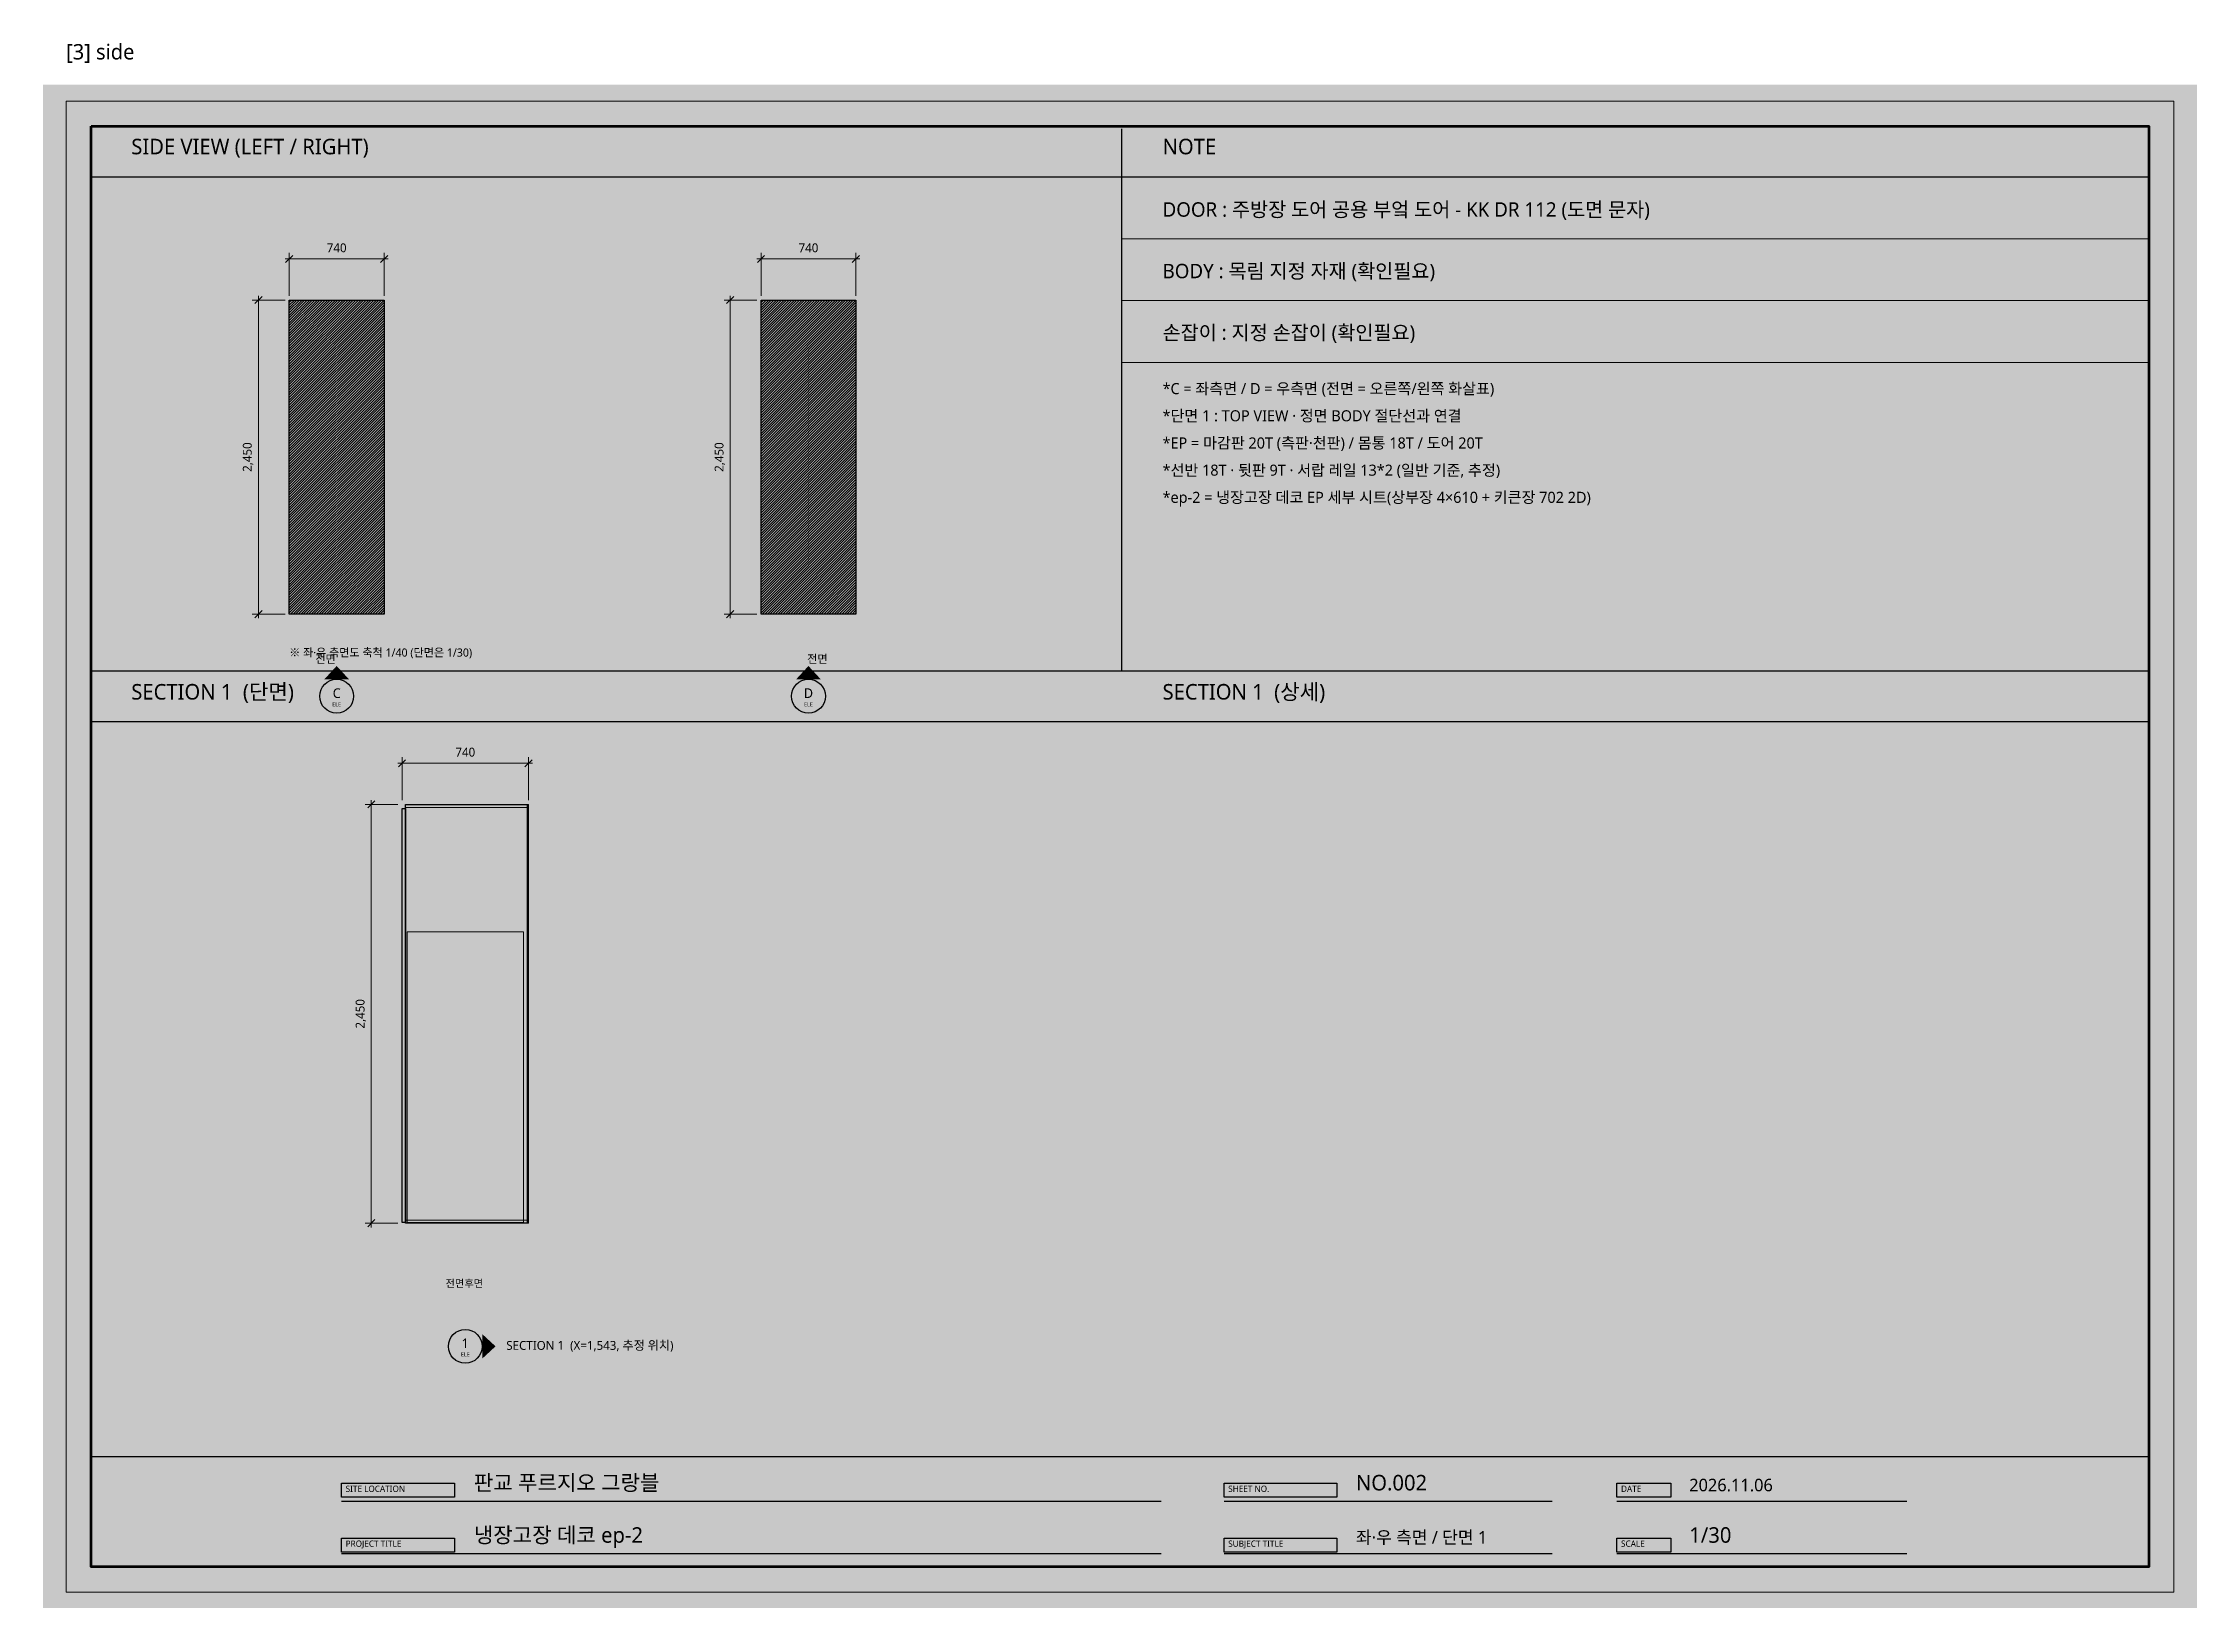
# Model space of a CAD drawing. Header units: millimetres. Extents: x 0 to 2420, y 0 to 305.
# Drawn here: x 1000 to 1420, y 0 to 305.1 of the extents above; entities that cross this region are included whole.
import ezdxf
from ezdxf.enums import TextEntityAlignment as Align

# ---------------------------------------------------------------- set-up
doc = ezdxf.new("R2010")
doc.units = ezdxf.units.MM
doc.layers.add('BG', color=7, linetype='Continuous', lineweight=0)
for name, color, linetype, lineweight, true_color in [('DIM', 7, 'Continuous', 13, 0x969696), ('FRAME', 7, 'Continuous', 100, 0x000000), ('NOTE_BLUE', 7, 'Continuous', 9, 0x0000ff), ('NOTE_RED', 7, 'Continuous', 25, 0xde0038), ('OUTLINE', 7, 'Continuous', 25, 0x000000), ('TEXT', 7, 'Continuous', 13, 0x000000), ('THIN', 7, 'Continuous', 5, 0x6e6e6e)]:
    doc.layers.add(name, color=color, linetype=linetype, lineweight=lineweight, true_color=true_color)
doc.layers.add('SHEET_FRAME_INFO', color=8, linetype='Continuous')
doc.styles.add('MALGUN', font='malgun.ttf')

msp = doc.modelspace()

# ---------------------------------------------------------------- texts
at = {"layer": 'NOTE_BLUE', "true_color": 0x0000ff, "style": 'MALGUN'}
msp.add_text('*EP = 마감판 20T (측판·천판) / 몸통 18T / 도어 20T', height=2.16, dxfattribs=at).set_placement((1218.3, 225.4), align=Align.BOTTOM_LEFT)
at = {"layer": 'NOTE_RED', "true_color": 0xde0038, "style": 'MALGUN'}
for s, height, p in [('손잡이 : 지정 손잡이 (확인필요)', 2.808, (1218.3, 246.4)), ('*ep-2 = 냉장고장 데코 EP 세부 시트(상부장 4×610 + 키큰장 702 2D)', 2.16, (1218.3, 214.8)), ('※ 좌·우 측면도 축척 1/40 (단면은 1/30)', 1.584, (1048, 185))]:
    msp.add_text(s, height=height, dxfattribs=at).set_placement(p, align=Align.BOTTOM_LEFT)
at = {"layer": 'SHEET_FRAME_INFO', "style": 'MALGUN'}
msp.add_text('[3] side', height=3, dxfattribs=at).set_placement((1004.5, 301), align=Align.BOTTOM_LEFT)
at = {"layer": 'TEXT', "true_color": 0x000000, "style": 'MALGUN'}
for s, height, p in [('SIDE VIEW (LEFT / RIGHT)', 3.024, (1017.2, 282.5)), ('NOTE', 3.024, (1218.3, 282.5)), ('DOOR : 주방장 도어 공용 부엌 도어 - KK DR 112 (도면 문자)', 2.808, (1218.3, 270.4)), ('BODY : 목림 지정 자재 (확인필요)', 2.808, (1218.3, 258.4)), ('*C = 좌측면 / D = 우측면 (전면 = 오른쪽/왼쪽 화살표)', 2.16, (1218.3, 236)), ('*단면 1 : TOP VIEW · 정면 BODY 절단선과 연결', 2.16, (1218.3, 230.7)), ('*선반 18T · 뒷판 9T · 서랍 레일 13*2 (일반 기준, 추정)', 2.16, (1218.3, 220.1)), ('전면', 1.584, (1053.1, 183.75)), ('전면', 1.584, (1149, 183.75)), ('SECTION 1  (단면)', 3.024, (1017.2, 176.2)), ('SECTION 1  (상세)', 3.024, (1218.3, 176.2)), ('전면', 1.44, (1078.5, 62.1)), ('후면', 1.44, (1082.17, 62.1)), ('SECTION 1  (X=1,543, 추정 위치)', 1.728, (1090.33, 49.8)), ('판교 푸르지오 그랑블', 3.024, (1084, 22)), ('NO.002', 3.024, (1256, 22)), ('2026.11.06', 2.448, (1321, 22)), ('냉장고장 데코 ep-2', 3.024, (1084, 11.8)), ('좌·우 측면 / 단면 1', 2.448, (1256, 11.8)), ('1/30', 3.024, (1321, 11.8))]:
    msp.add_text(s, height=height, dxfattribs=at).set_placement(p, align=Align.BOTTOM_LEFT)
for s, height, p in [('740', 1.728, (1057.25, 263.8)), ('740', 1.728, (1149.25, 263.8)), ('ELE', 0.792, (1057.25, 175.55)), ('C', 1.87, (1057.25, 176.85)), ('ELE', 0.792, (1149.25, 175.55)), ('D', 1.87, (1149.25, 176.85)), ('740', 1.728, (1082.33, 165.47)), ('1', 1.87, (1082.33, 50.1)), ('ELE', 0.792, (1082.33, 48.8))]:
    msp.add_text(s, height=height, dxfattribs=at).set_placement(p, align=Align.BOTTOM_CENTER)
for p in [(1041.2, 224.38), (1133.2, 224.38), (1063.2, 115.83)]:
    msp.add_text('2,450', height=1.728, rotation=90, dxfattribs=at).set_placement(p, align=Align.BOTTOM_CENTER)
at = {"layer": 'TEXT', "true_color": 0xffffff, "style": 'MALGUN'}
for s, p in [('SITE LOCATION', (1059, 22.25)), ('SHEET NO.', (1231.1, 22.25)), ('DATE', (1307.7, 22.25)), ('PROJECT TITLE', (1059, 11.55)), ('SUBJECT TITLE', (1231.1, 11.55)), ('SCALE', (1307.7, 11.55))]:
    msp.add_text(s, height=1.224, dxfattribs=at).set_placement(p, align=Align.BOTTOM_LEFT)

# ---------------------------------------------------------------- hatches: boundary and pattern name
at = {"layer": 'BG', "true_color": 0xffffff}
h = msp.add_hatch(color=7, dxfattribs=at)
h.dxf.hatch_style = 1
h.paths.add_polyline_path([(1000, 0), (1420, 0), (1420, 297), (1000, 297)])
at = {"layer": 'FRAME', "true_color": 0x555555}
h = msp.add_hatch(color=7, dxfattribs=at)
h.dxf.hatch_style = 1
h.paths.add_polyline_path([(1058.2, 24.3), (1080.2, 24.3), (1080.2, 21.6), (1058.2, 21.6)])
h = msp.add_hatch(color=7, dxfattribs=at)
h.dxf.hatch_style = 1
h.paths.add_polyline_path([(1230.3, 24.3), (1252.3, 24.3), (1252.3, 21.6), (1230.3, 21.6)])
h = msp.add_hatch(color=7, dxfattribs=at)
h.dxf.hatch_style = 1
h.paths.add_polyline_path([(1306.9, 24.3), (1317.4, 24.3), (1317.4, 21.6), (1306.9, 21.6)])
h = msp.add_hatch(color=7, dxfattribs=at)
h.dxf.hatch_style = 1
h.paths.add_polyline_path([(1058.2, 13.6), (1080.2, 13.6), (1080.2, 10.9), (1058.2, 10.9)])
h = msp.add_hatch(color=7, dxfattribs=at)
h.dxf.hatch_style = 1
h.paths.add_polyline_path([(1230.3, 13.6), (1252.3, 13.6), (1252.3, 10.9), (1230.3, 10.9)])
h = msp.add_hatch(color=7, dxfattribs=at)
h.dxf.hatch_style = 1
h.paths.add_polyline_path([(1306.9, 13.6), (1317.4, 13.6), (1317.4, 10.9), (1306.9, 10.9)])
at = {"layer": 'OUTLINE', "true_color": 0xe1e1e1}
h = msp.add_hatch(color=7, dxfattribs=at)
h.dxf.hatch_style = 1
h.paths.add_polyline_path([(1052.1, 185.73), (1058.5, 185.73), (1058.5, 182.98), (1052.1, 182.98)])
at = {"layer": 'OUTLINE', "true_color": 0x000000}
h = msp.add_hatch(color=7, dxfattribs=at)
h.dxf.hatch_style = 1
h.paths.add_polyline_path([(1064.5, 184.05), (1068.35, 184.05), (1068.35, 182.65), (1071.5, 184.75), (1068.35, 186.85), (1068.35, 185.45), (1064.5, 185.45)])
h = msp.add_hatch(color=7, dxfattribs=at)
h.dxf.hatch_style = 1
h.paths.add_polyline_path([(1142, 185.45), (1138.15, 185.45), (1138.15, 186.85), (1135, 184.75), (1138.15, 182.65), (1138.15, 184.05), (1142, 184.05)])
at = {"layer": 'OUTLINE', "true_color": 0xe1e1e1}
h = msp.add_hatch(color=7, dxfattribs=at)
h.dxf.hatch_style = 1
h.paths.add_polyline_path([(1148, 185.73), (1154.4, 185.73), (1154.4, 182.98), (1148, 182.98)])
at = {"layer": 'OUTLINE', "true_color": 0x000000}
h = msp.add_hatch(color=7, dxfattribs=at)
h.dxf.hatch_style = 1
h.paths.add_polyline_path([(1054.85, 181.05), (1059.65, 181.05), (1057.25, 183.65)])
h = msp.add_hatch(color=7, dxfattribs=at)
h.dxf.hatch_style = 1
h.paths.add_polyline_path([(1146.85, 181.05), (1151.65, 181.05), (1149.25, 183.65)])
h = msp.add_hatch(color=7, dxfattribs=at)
h.dxf.hatch_style = 1
h.paths.add_polyline_path([(1077, 63.6), (1073.7, 63.6), (1073.7, 64.8), (1071, 63), (1073.7, 61.2), (1073.7, 62.4), (1077, 62.4)])
at = {"layer": 'OUTLINE', "true_color": 0xe1e1e1}
h = msp.add_hatch(color=7, dxfattribs=at)
h.dxf.hatch_style = 1
h.paths.add_polyline_path([(1077.5, 63.9), (1083.5, 63.9), (1083.5, 61.4), (1077.5, 61.4)])
h = msp.add_hatch(color=7, dxfattribs=at)
h.dxf.hatch_style = 1
h.paths.add_polyline_path([(1081.17, 63.9), (1087.17, 63.9), (1087.17, 61.4), (1081.17, 61.4)])
at = {"layer": 'OUTLINE', "true_color": 0x000000}
h = msp.add_hatch(color=7, dxfattribs=at)
h.dxf.hatch_style = 1
h.paths.add_polyline_path([(1087.67, 62.4), (1090.97, 62.4), (1090.97, 61.2), (1093.67, 63), (1090.97, 64.8), (1090.97, 63.6), (1087.67, 63.6)])
h = msp.add_hatch(color=7, dxfattribs=at)
h.dxf.hatch_style = 1
h.paths.add_polyline_path([(1085.63, 53.4), (1085.63, 48.6), (1088.23, 51)])

# ---------------------------------------------------------------- linework, layer by layer
at = {"layer": 'DIM', "lineweight": 13, "true_color": 0x969696}
for p, q in [((1047.2, 263), (1067.3, 263)), ((1048, 255.8), (1048, 264.2)), ((1066.5, 255.8), (1066.5, 264.2)), ((1139.2, 263), (1159.3, 263)), ((1140, 255.8), (1140, 264.2)), ((1158.5, 255.8), (1158.5, 264.2)), ((1047.2, 255), (1040.8, 255)), ((1042, 255.8), (1042, 192.95)), ((1139.2, 255), (1132.8, 255)), ((1134, 255.8), (1134, 192.95)), ((1047.2, 193.75), (1040.8, 193.75)), ((1139.2, 193.75), (1132.8, 193.75)), ((1069.2, 164.67), (1095.47, 164.67)), ((1070, 157.47), (1070, 165.87)), ((1094.67, 157.47), (1094.67, 165.87)), ((1069.2, 156.67), (1062.8, 156.67)), ((1064, 157.47), (1064, 74.2)), ((1069.2, 75), (1062.8, 75))]:
    msp.add_line(p, q, dxfattribs=at)
at = {"layer": 'DIM', "lineweight": 13, "true_color": 0x5a5a5a}
for p, q in [((1047.3, 262.3), (1048.7, 263.7)), ((1065.8, 262.3), (1067.2, 263.7)), ((1139.3, 262.3), (1140.7, 263.7)), ((1157.8, 262.3), (1159.2, 263.7)), ((1041.3, 254.3), (1042.7, 255.7)), ((1133.3, 254.3), (1134.7, 255.7)), ((1041.3, 193.05), (1042.7, 194.45)), ((1133.3, 193.05), (1134.7, 194.45)), ((1069.3, 163.97), (1070.7, 165.37)), ((1093.97, 163.97), (1095.37, 165.37)), ((1063.3, 155.97), (1064.7, 157.37)), ((1063.3, 74.3), (1064.7, 75.7))]:
    msp.add_line(p, q, dxfattribs=at)
at = {"layer": 'FRAME', "lineweight": 25, "true_color": 0x000000}
for p, q in [((1210.3, 288.4), (1210.3, 182.7)), ((1009.4, 279), (1410.6, 279)), ((1009.4, 182.7), (1410.6, 182.7)), ((1009.4, 172.8), (1410.6, 172.8)), ((1009.4, 29.5), (1410.6, 29.5))]:
    msp.add_line(p, q, dxfattribs=at)
at = {"layer": 'FRAME', "lineweight": 13, "true_color": 0x000000}
for p, q in [((1210.3, 266.9), (1410.6, 266.9)), ((1210.3, 254.9), (1410.6, 254.9)), ((1210.3, 242.8), (1410.6, 242.8))]:
    msp.add_line(p, q, dxfattribs=at)
msp.add_lwpolyline([(1004.5, 293.8), (1415.5, 293.8), (1415.5, 3.1), (1004.5, 3.1)], close=True, dxfattribs=at)
at = {"layer": 'FRAME', "lineweight": 100, "true_color": 0x000000}
msp.add_lwpolyline([(1009.4, 288.9), (1410.6, 288.9), (1410.6, 8), (1009.4, 8)], close=True, dxfattribs=at)
at = {"layer": 'NOTE_RED', "lineweight": 13, "true_color": 0xde0038}
msp.add_lwpolyline([(1071, 131.83), (1093.67, 131.83), (1093.67, 75.17), (1071, 75.17)], close=True, dxfattribs=at)
at = {"layer": 'OUTLINE', "lineweight": 25, "true_color": 0x000000}
for p, q in [((1058.2, 20.8), (1218, 20.8)), ((1230.3, 20.8), (1294.3, 20.8)), ((1306.9, 20.8), (1363.4, 20.8)), ((1058.2, 10.6), (1218, 10.6)), ((1230.3, 10.6), (1294.3, 10.6)), ((1306.9, 10.6), (1363.4, 10.6))]:
    msp.add_line(p, q, dxfattribs=at)
for points in [[(1048, 255), (1066.5, 255), (1066.5, 193.75), (1048, 193.75)], [(1140, 255), (1158.5, 255), (1158.5, 193.75), (1140, 193.75)], [(1070, 155.87), (1070.67, 155.87), (1070.67, 75.13), (1070, 75.13)], [(1070.67, 156.67), (1094.37, 156.67), (1094.37, 75), (1070.67, 75)], [(1058.2, 24.3), (1080.2, 24.3), (1080.2, 21.6), (1058.2, 21.6)], [(1230.3, 24.3), (1252.3, 24.3), (1252.3, 21.6), (1230.3, 21.6)], [(1306.9, 24.3), (1317.4, 24.3), (1317.4, 21.6), (1306.9, 21.6)], [(1058.2, 13.6), (1080.2, 13.6), (1080.2, 10.9), (1058.2, 10.9)], [(1230.3, 13.6), (1252.3, 13.6), (1252.3, 10.9), (1230.3, 10.9)], [(1306.9, 13.6), (1317.4, 13.6), (1317.4, 10.9), (1306.9, 10.9)]]:
    msp.add_lwpolyline(points, close=True, dxfattribs=at)
for centre in [(1057.25, 177.75), (1149.25, 177.75), (1082.33, 51)]:
    msp.add_circle(centre, 3.3, dxfattribs=at)
at = {"layer": 'THIN', "lineweight": 5, "true_color": 0xa5a5a5}
for p, q in [((1048, 254.5), (1048.5, 255)), ((1048, 254), (1049, 255)), ((1048, 253.5), (1049.5, 255)), ((1048, 253), (1050, 255)), ((1048, 252.5), (1050.5, 255)), ((1048, 252), (1051, 255)), ((1048, 251.5), (1051.5, 255)), ((1048, 251), (1052, 255)), ((1048, 250.5), (1052.5, 255)), ((1048, 250), (1053, 255)), ((1048, 249.5), (1053.5, 255)), ((1048, 249), (1054, 255)), ((1048, 248.5), (1054.5, 255)), ((1048, 248), (1055, 255)), ((1048, 247.5), (1055.5, 255)), ((1048, 247), (1056, 255)), ((1048, 246.5), (1056.5, 255)), ((1048, 246), (1057, 255)), ((1048, 245.5), (1057.5, 255)), ((1048, 245), (1058, 255)), ((1048, 244.5), (1058.5, 255)), ((1048, 244), (1059, 255)), ((1048, 243.5), (1059.5, 255)), ((1048, 243), (1060, 255)), ((1048, 242.5), (1060.5, 255)), ((1048, 242), (1061, 255)), ((1048, 241.5), (1061.5, 255)), ((1048, 241), (1062, 255)), ((1048, 240.5), (1062.5, 255)), ((1048, 240), (1063, 255)), ((1048, 239.5), (1063.5, 255)), ((1048, 239), (1064, 255)), ((1048, 238.5), (1064.5, 255)), ((1048, 238), (1065, 255)), ((1048, 237.5), (1065.5, 255)), ((1048, 237), (1066, 255)), ((1048, 236.5), (1066.5, 255)), ((1048, 236), (1066.5, 254.5)), ((1048, 235.5), (1066.5, 254)), ((1048, 235), (1066.5, 253.5)), ((1048, 234.5), (1066.5, 253)), ((1048, 234), (1066.5, 252.5)), ((1048, 233.5), (1066.5, 252)), ((1140, 254.5), (1140.5, 255)), ((1140, 254), (1141, 255)), ((1140, 253.5), (1141.5, 255)), ((1140, 253), (1142, 255)), ((1140, 252.5), (1142.5, 255)), ((1140, 252), (1143, 255)), ((1140, 251.5), (1143.5, 255)), ((1140, 251), (1144, 255)), ((1140, 250.5), (1144.5, 255)), ((1140, 250), (1145, 255)), ((1140, 249.5), (1145.5, 255)), ((1140, 249), (1146, 255)), ((1140, 248.5), (1146.5, 255)), ((1140, 248), (1147, 255)), ((1140, 247.5), (1147.5, 255)), ((1140, 247), (1148, 255)), ((1140, 246.5), (1148.5, 255)), ((1140, 246), (1149, 255)), ((1140, 245.5), (1149.5, 255)), ((1140, 245), (1150, 255)), ((1140, 244.5), (1150.5, 255)), ((1140, 244), (1151, 255)), ((1140, 243.5), (1151.5, 255)), ((1140, 243), (1152, 255)), ((1140, 242.5), (1152.5, 255)), ((1140, 242), (1153, 255)), ((1140, 241.5), (1153.5, 255)), ((1140, 241), (1154, 255)), ((1140, 240.5), (1154.5, 255)), ((1140, 240), (1155, 255)), ((1140, 239.5), (1155.5, 255)), ((1140, 239), (1156, 255)), ((1140, 238.5), (1156.5, 255)), ((1140, 238), (1157, 255)), ((1140, 237.5), (1157.5, 255)), ((1140, 237), (1158, 255)), ((1140, 236.5), (1158.5, 255)), ((1140, 236), (1158.5, 254.5)), ((1140, 235.5), (1158.5, 254)), ((1140, 235), (1158.5, 253.5)), ((1140, 234.5), (1158.5, 253)), ((1140, 234), (1158.5, 252.5)), ((1140, 233.5), (1158.5, 252)), ((1048, 233), (1066.5, 251.5)), ((1048, 232.5), (1066.5, 251)), ((1048, 232), (1066.5, 250.5)), ((1048, 231.5), (1066.5, 250)), ((1048, 231), (1066.5, 249.5)), ((1048, 230.5), (1066.5, 249)), ((1048, 230), (1066.5, 248.5)), ((1048, 229.5), (1066.5, 248)), ((1140, 233), (1158.5, 251.5)), ((1140, 232.5), (1158.5, 251)), ((1140, 232), (1158.5, 250.5)), ((1140, 231.5), (1158.5, 250)), ((1140, 231), (1158.5, 249.5)), ((1140, 230.5), (1158.5, 249)), ((1140, 230), (1158.5, 248.5)), ((1140, 229.5), (1158.5, 248)), ((1048, 229), (1066.5, 247.5)), ((1048, 228.5), (1066.5, 247)), ((1048, 228), (1066.5, 246.5)), ((1048, 227.5), (1066.5, 246)), ((1048, 227), (1066.5, 245.5)), ((1048, 226.5), (1066.5, 245)), ((1048, 226), (1066.5, 244.5)), ((1048, 225.5), (1066.5, 244)), ((1140, 229), (1158.5, 247.5)), ((1140, 228.5), (1158.5, 247)), ((1140, 228), (1158.5, 246.5)), ((1140, 227.5), (1158.5, 246)), ((1140, 227), (1158.5, 245.5)), ((1140, 226.5), (1158.5, 245)), ((1140, 226), (1158.5, 244.5)), ((1140, 225.5), (1158.5, 244)), ((1048, 225), (1066.5, 243.5)), ((1048, 224.5), (1066.5, 243)), ((1048, 224), (1066.5, 242.5)), ((1048, 223.5), (1066.5, 242)), ((1048, 223), (1066.5, 241.5)), ((1048, 222.5), (1066.5, 241)), ((1048, 222), (1066.5, 240.5)), ((1048, 221.5), (1066.5, 240)), ((1048, 221), (1066.5, 239.5)), ((1140, 225), (1158.5, 243.5)), ((1140, 224.5), (1158.5, 243)), ((1140, 224), (1158.5, 242.5)), ((1140, 223.5), (1158.5, 242)), ((1140, 223), (1158.5, 241.5)), ((1140, 222.5), (1158.5, 241)), ((1140, 222), (1158.5, 240.5)), ((1140, 221.5), (1158.5, 240)), ((1140, 221), (1158.5, 239.5)), ((1048, 220.5), (1066.5, 239)), ((1048, 220), (1066.5, 238.5)), ((1048, 219.5), (1066.5, 238)), ((1048, 219), (1066.5, 237.5)), ((1048, 218.5), (1066.5, 237)), ((1048, 218), (1066.5, 236.5)), ((1048, 217.5), (1066.5, 236)), ((1048, 217), (1066.5, 235.5)), ((1140, 220.5), (1158.5, 239)), ((1140, 220), (1158.5, 238.5)), ((1140, 219.5), (1158.5, 238)), ((1140, 219), (1158.5, 237.5)), ((1140, 218.5), (1158.5, 237)), ((1140, 218), (1158.5, 236.5)), ((1140, 217.5), (1158.5, 236)), ((1140, 217), (1158.5, 235.5)), ((1048, 216.5), (1066.5, 235)), ((1048, 216), (1066.5, 234.5)), ((1048, 215.5), (1066.5, 234)), ((1048, 215), (1066.5, 233.5)), ((1048, 214.5), (1066.5, 233)), ((1048, 214), (1066.5, 232.5)), ((1048, 213.5), (1066.5, 232)), ((1048, 213), (1066.5, 231.5)), ((1048, 212.5), (1066.5, 231)), ((1140, 216.5), (1158.5, 235)), ((1140, 216), (1158.5, 234.5)), ((1140, 215.5), (1158.5, 234)), ((1140, 215), (1158.5, 233.5)), ((1140, 214.5), (1158.5, 233)), ((1140, 214), (1158.5, 232.5)), ((1140, 213.5), (1158.5, 232)), ((1140, 213), (1158.5, 231.5)), ((1140, 212.5), (1158.5, 231)), ((1048, 212), (1066.5, 230.5)), ((1048, 211.5), (1066.5, 230)), ((1048, 211), (1066.5, 229.5)), ((1048, 210.5), (1066.5, 229)), ((1048, 210), (1066.5, 228.5)), ((1048, 209.5), (1066.5, 228)), ((1048, 209), (1066.5, 227.5)), ((1048, 208.5), (1066.5, 227)), ((1140, 212), (1158.5, 230.5)), ((1140, 211.5), (1158.5, 230)), ((1140, 211), (1158.5, 229.5)), ((1140, 210.5), (1158.5, 229)), ((1140, 210), (1158.5, 228.5)), ((1140, 209.5), (1158.5, 228)), ((1140, 209), (1158.5, 227.5)), ((1140, 208.5), (1158.5, 227)), ((1048, 208), (1066.5, 226.5)), ((1048, 207.5), (1066.5, 226)), ((1048, 207), (1066.5, 225.5)), ((1048, 206.5), (1066.5, 225)), ((1048, 206), (1066.5, 224.5)), ((1048, 205.5), (1066.5, 224)), ((1048, 205), (1066.5, 223.5)), ((1048, 204.5), (1066.5, 223)), ((1140, 208), (1158.5, 226.5)), ((1140, 207.5), (1158.5, 226)), ((1140, 207), (1158.5, 225.5)), ((1140, 206.5), (1158.5, 225)), ((1140, 206), (1158.5, 224.5)), ((1140, 205.5), (1158.5, 224)), ((1140, 205), (1158.5, 223.5)), ((1140, 204.5), (1158.5, 223)), ((1048, 204), (1066.5, 222.5)), ((1048, 203.5), (1066.5, 222)), ((1048, 203), (1066.5, 221.5)), ((1048, 202.5), (1066.5, 221)), ((1048, 202), (1066.5, 220.5)), ((1048, 201.5), (1066.5, 220)), ((1048, 201), (1066.5, 219.5)), ((1048, 200.5), (1066.5, 219)), ((1048, 200), (1066.5, 218.5)), ((1140, 204), (1158.5, 222.5)), ((1140, 203.5), (1158.5, 222)), ((1140, 203), (1158.5, 221.5)), ((1140, 202.5), (1158.5, 221)), ((1140, 202), (1158.5, 220.5)), ((1140, 201.5), (1158.5, 220)), ((1140, 201), (1158.5, 219.5)), ((1140, 200.5), (1158.5, 219)), ((1140, 200), (1158.5, 218.5)), ((1048, 199.5), (1066.5, 218)), ((1048, 199), (1066.5, 217.5)), ((1048, 198.5), (1066.5, 217)), ((1048, 198), (1066.5, 216.5)), ((1048, 197.5), (1066.5, 216)), ((1048, 197), (1066.5, 215.5)), ((1048, 196.5), (1066.5, 215)), ((1048, 196), (1066.5, 214.5)), ((1140, 199.5), (1158.5, 218)), ((1140, 199), (1158.5, 217.5)), ((1140, 198.5), (1158.5, 217)), ((1140, 198), (1158.5, 216.5)), ((1140, 197.5), (1158.5, 216)), ((1140, 197), (1158.5, 215.5)), ((1140, 196.5), (1158.5, 215)), ((1140, 196), (1158.5, 214.5)), ((1048, 195.5), (1066.5, 214)), ((1048, 195), (1066.5, 213.5)), ((1048, 194.5), (1066.5, 213)), ((1048, 194), (1066.5, 212.5)), ((1048.25, 193.75), (1066.5, 212)), ((1048.75, 193.75), (1066.5, 211.5)), ((1049.25, 193.75), (1066.5, 211)), ((1049.75, 193.75), (1066.5, 210.5)), ((1050.25, 193.75), (1066.5, 210)), ((1140, 195.5), (1158.5, 214)), ((1140, 195), (1158.5, 213.5)), ((1140, 194.5), (1158.5, 213)), ((1140, 194), (1158.5, 212.5)), ((1140.25, 193.75), (1158.5, 212)), ((1140.75, 193.75), (1158.5, 211.5)), ((1141.25, 193.75), (1158.5, 211)), ((1141.75, 193.75), (1158.5, 210.5)), ((1142.25, 193.75), (1158.5, 210)), ((1050.75, 193.75), (1066.5, 209.5)), ((1051.25, 193.75), (1066.5, 209)), ((1051.75, 193.75), (1066.5, 208.5)), ((1052.25, 193.75), (1066.5, 208)), ((1052.75, 193.75), (1066.5, 207.5)), ((1053.25, 193.75), (1066.5, 207)), ((1053.75, 193.75), (1066.5, 206.5)), ((1054.25, 193.75), (1066.5, 206)), ((1142.75, 193.75), (1158.5, 209.5)), ((1143.25, 193.75), (1158.5, 209)), ((1143.75, 193.75), (1158.5, 208.5)), ((1144.25, 193.75), (1158.5, 208)), ((1144.75, 193.75), (1158.5, 207.5)), ((1145.25, 193.75), (1158.5, 207)), ((1145.75, 193.75), (1158.5, 206.5)), ((1146.25, 193.75), (1158.5, 206)), ((1054.75, 193.75), (1066.5, 205.5)), ((1055.25, 193.75), (1066.5, 205)), ((1055.75, 193.75), (1066.5, 204.5)), ((1056.25, 193.75), (1066.5, 204)), ((1056.75, 193.75), (1066.5, 203.5)), ((1057.25, 193.75), (1066.5, 203)), ((1057.75, 193.75), (1066.5, 202.5)), ((1058.25, 193.75), (1066.5, 202)), ((1146.75, 193.75), (1158.5, 205.5)), ((1147.25, 193.75), (1158.5, 205)), ((1147.75, 193.75), (1158.5, 204.5)), ((1148.25, 193.75), (1158.5, 204)), ((1148.75, 193.75), (1158.5, 203.5)), ((1149.25, 193.75), (1158.5, 203)), ((1149.75, 193.75), (1158.5, 202.5)), ((1150.25, 193.75), (1158.5, 202)), ((1058.75, 193.75), (1066.5, 201.5)), ((1059.25, 193.75), (1066.5, 201)), ((1059.75, 193.75), (1066.5, 200.5)), ((1060.25, 193.75), (1066.5, 200)), ((1060.75, 193.75), (1066.5, 199.5)), ((1061.25, 193.75), (1066.5, 199)), ((1061.75, 193.75), (1066.5, 198.5)), ((1062.25, 193.75), (1066.5, 198)), ((1062.75, 193.75), (1066.5, 197.5)), ((1150.75, 193.75), (1158.5, 201.5)), ((1151.25, 193.75), (1158.5, 201)), ((1151.75, 193.75), (1158.5, 200.5)), ((1152.25, 193.75), (1158.5, 200)), ((1152.75, 193.75), (1158.5, 199.5)), ((1153.25, 193.75), (1158.5, 199)), ((1153.75, 193.75), (1158.5, 198.5)), ((1154.25, 193.75), (1158.5, 198)), ((1154.75, 193.75), (1158.5, 197.5)), ((1063.25, 193.75), (1066.5, 197)), ((1063.75, 193.75), (1066.5, 196.5)), ((1064.25, 193.75), (1066.5, 196)), ((1064.75, 193.75), (1066.5, 195.5)), ((1065.25, 193.75), (1066.5, 195)), ((1065.75, 193.75), (1066.5, 194.5)), ((1066.25, 193.75), (1066.5, 194)), ((1155.25, 193.75), (1158.5, 197)), ((1155.75, 193.75), (1158.5, 196.5)), ((1156.25, 193.75), (1158.5, 196)), ((1156.75, 193.75), (1158.5, 195.5)), ((1157.25, 193.75), (1158.5, 195)), ((1157.75, 193.75), (1158.5, 194.5)), ((1158.25, 193.75), (1158.5, 194))]:
    msp.add_line(p, q, dxfattribs=at)
at = {"layer": 'THIN', "lineweight": 5, "true_color": 0x6e6e6e}
for points in [[(1070.67, 156.07), (1094.37, 156.07), (1094.37, 156.67), (1070.67, 156.67)], [(1094.37, 156.67), (1094.67, 156.67), (1094.67, 75), (1094.37, 75)], [(1070.67, 75), (1094.37, 75), (1094.37, 75.6), (1070.67, 75.6)]]:
    msp.add_lwpolyline(points, close=True, dxfattribs=at)

msp.set_redraw_order([(e.dxf.handle, doc.entitydb.next_handle()) for e in msp.query("TEXT MTEXT ATTDEF DIMENSION ARC_DIMENSION")])  # texts and dimensions are drawn at this point

doc.saveas('drawing.dxf')
